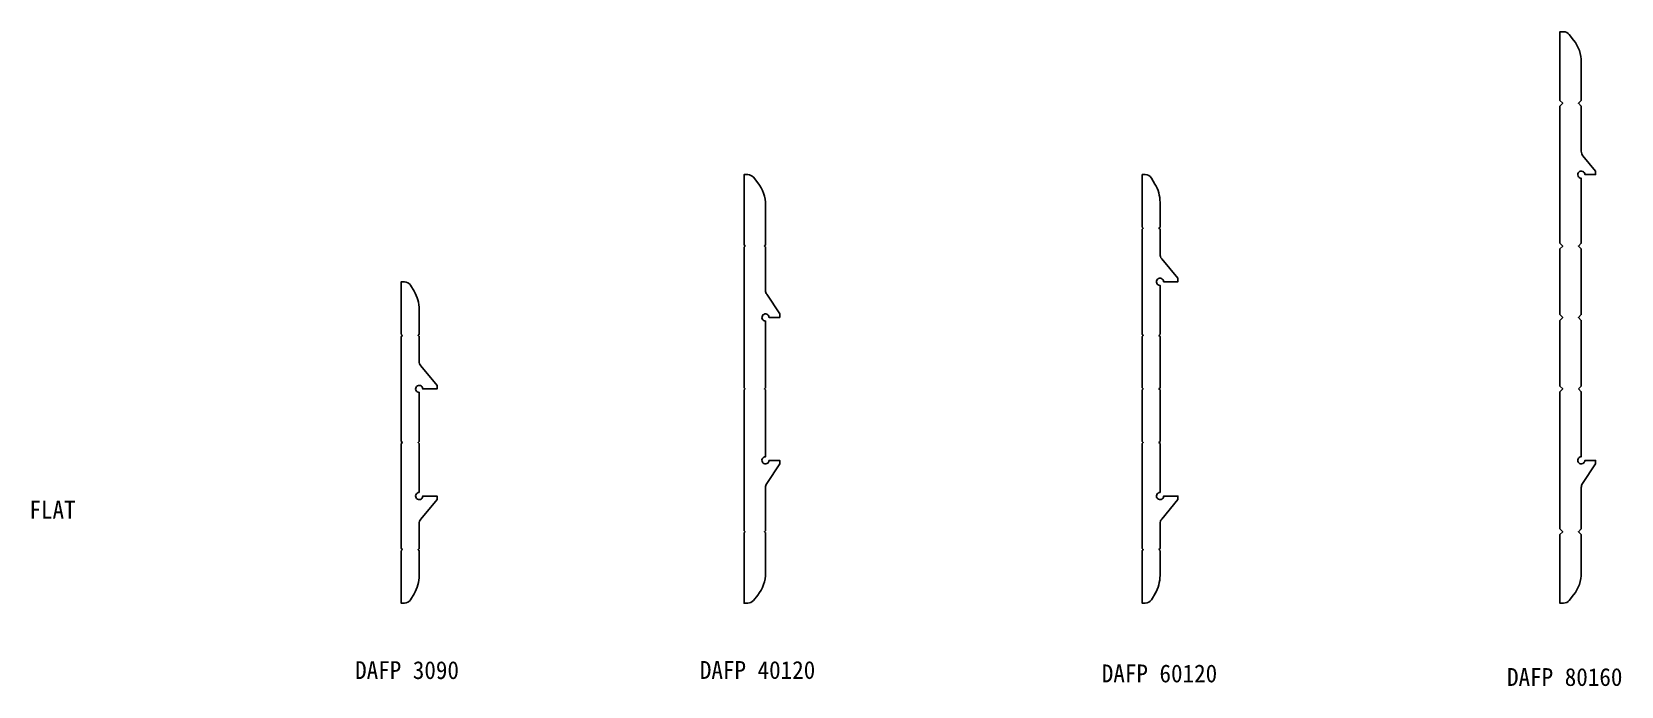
# Model space of a CAD drawing. Extents: x 2157 to 12417, y 247 to 1676.
# Drawn here: x 2167 to 2612.2, y 930.4 to 1113.7 of the extents above; entities that cross this region are included whole.
import ezdxf

# ---------------------------------------------------------------- set-up
doc = ezdxf.new("R2010")
doc.units = 0
doc.header["$LTSCALE"] = 8
doc.layers.get('0').update_dxf_attribs({"linetype": 'CONTINUOUS'})
doc.layers.add('AM_0', color=7, linetype='CONTINUOUS', lineweight=30)
doc.styles.add('궁서체', font='')
doc.styles.get('궁서체').set_extended_font_data('GungsuhChe')

msp = doc.modelspace()

# ---------------------------------------------------------------- texts
at = {"layer": 'AM_0', "color": 7, "style": '궁서체'}
for s, p in [('FLAT', (2166.35, 977.31)), ('DAFP 3090', (2257.56, 932.41)), ('DAFP 40120', (2354.12, 932.45)), ('DAFP 60120', (2466.69, 931.48)), ('DAFP 80160', (2580.19, 930.48))]:
    msp.add_text(s, height=5, dxfattribs=at).set_placement(p)

# ---------------------------------------------------------------- linework, layer by layer
at = {"color": 7}
msp.add_lwpolyline([(2600.19, 1013.65), (2600.99, 1012.85), (2600.99, 994.65, 2.414214), (2601.99, 993.65), (2604.99, 993.65), (2604.99, 992.65), (2601.32, 987.16, 0.148069), (2600.99, 986.05), (2600.99, 974.45), (2600.19, 973.65), (2600.99, 972.85), (2600.99, 962.32), (2600.99, 962.19, -0.168448), (2598.84, 956), (2597.59, 954.41, -0.229736), (2596.01, 953.65), (2594.99, 953.65), (2594.99, 972.85), (2595.79, 973.65), (2594.99, 974.45), (2594.99, 1012.85), (2595.79, 1013.65), (2594.99, 1014.45), (2594.99, 1032.85), (2595.79, 1033.65), (2594.99, 1034.45), (2594.99, 1052.85), (2595.79, 1053.65), (2594.99, 1054.45), (2594.99, 1092.85), (2595.79, 1093.65), (2594.99, 1094.45), (2594.99, 1113.65), (2596.01, 1113.65, -0.229736), (2597.59, 1112.89), (2598.84, 1111.3, -0.168448), (2600.99, 1105.11), (2600.99, 1104.22), (2600.99, 1094.45), (2600.19, 1093.65), (2600.99, 1092.85), (2600.99, 1080.18, 0.175452), (2601.45, 1078.9), (2604.99, 1074.65), (2604.99, 1073.65), (2601.99, 1073.65, 2.414214), (2600.99, 1072.65), (2600.99, 1054.45), (2600.19, 1053.65), (2600.99, 1052.85), (2600.99, 1034.45), (2600.19, 1033.65), (2600.99, 1032.85), (2600.99, 1014.45)], format="xyb", close=True, dxfattribs=at)
at = {"color": 7, "lineweight": -3}
for points in [[(2367.37, 953.65), (2366.5, 953.65), (2366.5, 973.35), (2366.8, 973.65), (2366.5, 973.95), (2366.5, 1013.35), (2366.8, 1013.65), (2366.5, 1013.95), (2366.5, 1053.35), (2366.8, 1053.65), (2366.5, 1053.95), (2366.5, 1073.65), (2367.54, 1073.65, -0.227838), (2369.1, 1072.9), (2370.31, 1071.39, -0.170304), (2372.5, 1065.14), (2372.5, 1053.95), (2372.2, 1053.65), (2372.5, 1053.35), (2372.5, 1041.26, 0.148069), (2372.84, 1040.15), (2376.5, 1034.65), (2376.5, 1033.65), (2373.5, 1033.65, 2.414214), (2372.5, 1032.65), (2372.5, 1013.95), (2372.2, 1013.65), (2372.5, 1013.35), (2372.5, 994.65, 2.414214), (2373.5, 993.65), (2376.5, 993.65), (2376.5, 992.65), (2372.84, 987.16, 0.148069), (2372.5, 986.05), (2372.5, 973.95), (2372.2, 973.65), (2372.5, 973.35), (2372.5, 963.09), (2372.5, 962.16, -0.170304), (2370.31, 955.91), (2369.1, 954.4, -0.227838), (2367.54, 953.65)], [(2275.5, 984.65, 2.414214), (2276.5, 983.65), (2280.5, 983.65), (2280.5, 982.65), (2275.96, 977.21, 0.175452), (2275.5, 975.93), (2275.5, 968.95), (2275.2, 968.65), (2275.5, 968.35), (2275.5, 961.42, -0.135933), (2274.07, 956.28), (2273.08, 954.62, -0.263447), (2271.37, 953.65), (2270.5, 953.65), (2270.5, 968.35), (2270.8, 968.65), (2270.5, 968.95), (2270.5, 998.35), (2270.8, 998.65), (2270.5, 998.95), (2270.5, 1028.35), (2270.8, 1028.65), (2270.5, 1028.95), (2270.5, 1043.65), (2271.37, 1043.65, -0.263447), (2273.08, 1042.68), (2274.07, 1041.03, -0.135933), (2275.5, 1035.88), (2275.5, 1028.95), (2275.2, 1028.65), (2275.5, 1028.35), (2275.5, 1021.38, 0.175452), (2275.96, 1020.1), (2280.5, 1014.65), (2280.5, 1013.65), (2276.5, 1013.65, 2.414214), (2275.5, 1012.65), (2275.5, 998.95), (2275.2, 998.65), (2275.5, 998.35)]]:
    msp.add_lwpolyline(points, format="xyb", close=True, dxfattribs=at)
msp.add_lwpolyline([(2481.79, 956.64), (2480.58, 954.62, -0.263447), (2478.87, 953.65), (2478, 953.65), (2478, 968.35), (2478.3, 968.65), (2478, 968.95), (2478, 998.35), (2478.3, 998.65), (2478, 998.95), (2478, 1013.35), (2478.3, 1013.65), (2478, 1013.95), (2478, 1028.35), (2478.3, 1028.65), (2478, 1028.95), (2478, 1058.35), (2478.3, 1058.65), (2478, 1058.95), (2478, 1073.65), (2478.87, 1073.65, -0.263447), (2480.58, 1072.68), (2481.57, 1071.03, -0.135933), (2483, 1065.88), (2483, 1058.95), (2482.7, 1058.65), (2483, 1058.35), (2483, 1051.38, 0.175452), (2483.46, 1050.1), (2488, 1044.65), (2488, 1043.65), (2484, 1043.65, 2.414214), (2483, 1042.65), (2483, 1028.95), (2482.7, 1028.65), (2483, 1028.35), (2483, 1013.95), (2482.7, 1013.65), (2483, 1013.35), (2483, 998.95), (2482.7, 998.65), (2483, 998.35), (2483, 984.65, 2.414214), (2484, 983.65), (2488, 983.65), (2488, 982.65), (2483.46, 977.21, 0.175452), (2483, 975.93), (2483, 968.95), (2482.7, 968.65), (2483, 968.35), (2483, 961.42, -0.135933), (2481.57, 956.28)], format="xyb", dxfattribs=at)

msp.set_redraw_order([(e.dxf.handle, doc.entitydb.next_handle()) for e in msp.query("TEXT MTEXT ATTDEF DIMENSION ARC_DIMENSION")])  # texts and dimensions are drawn at this point

doc.saveas('drawing.dxf')
